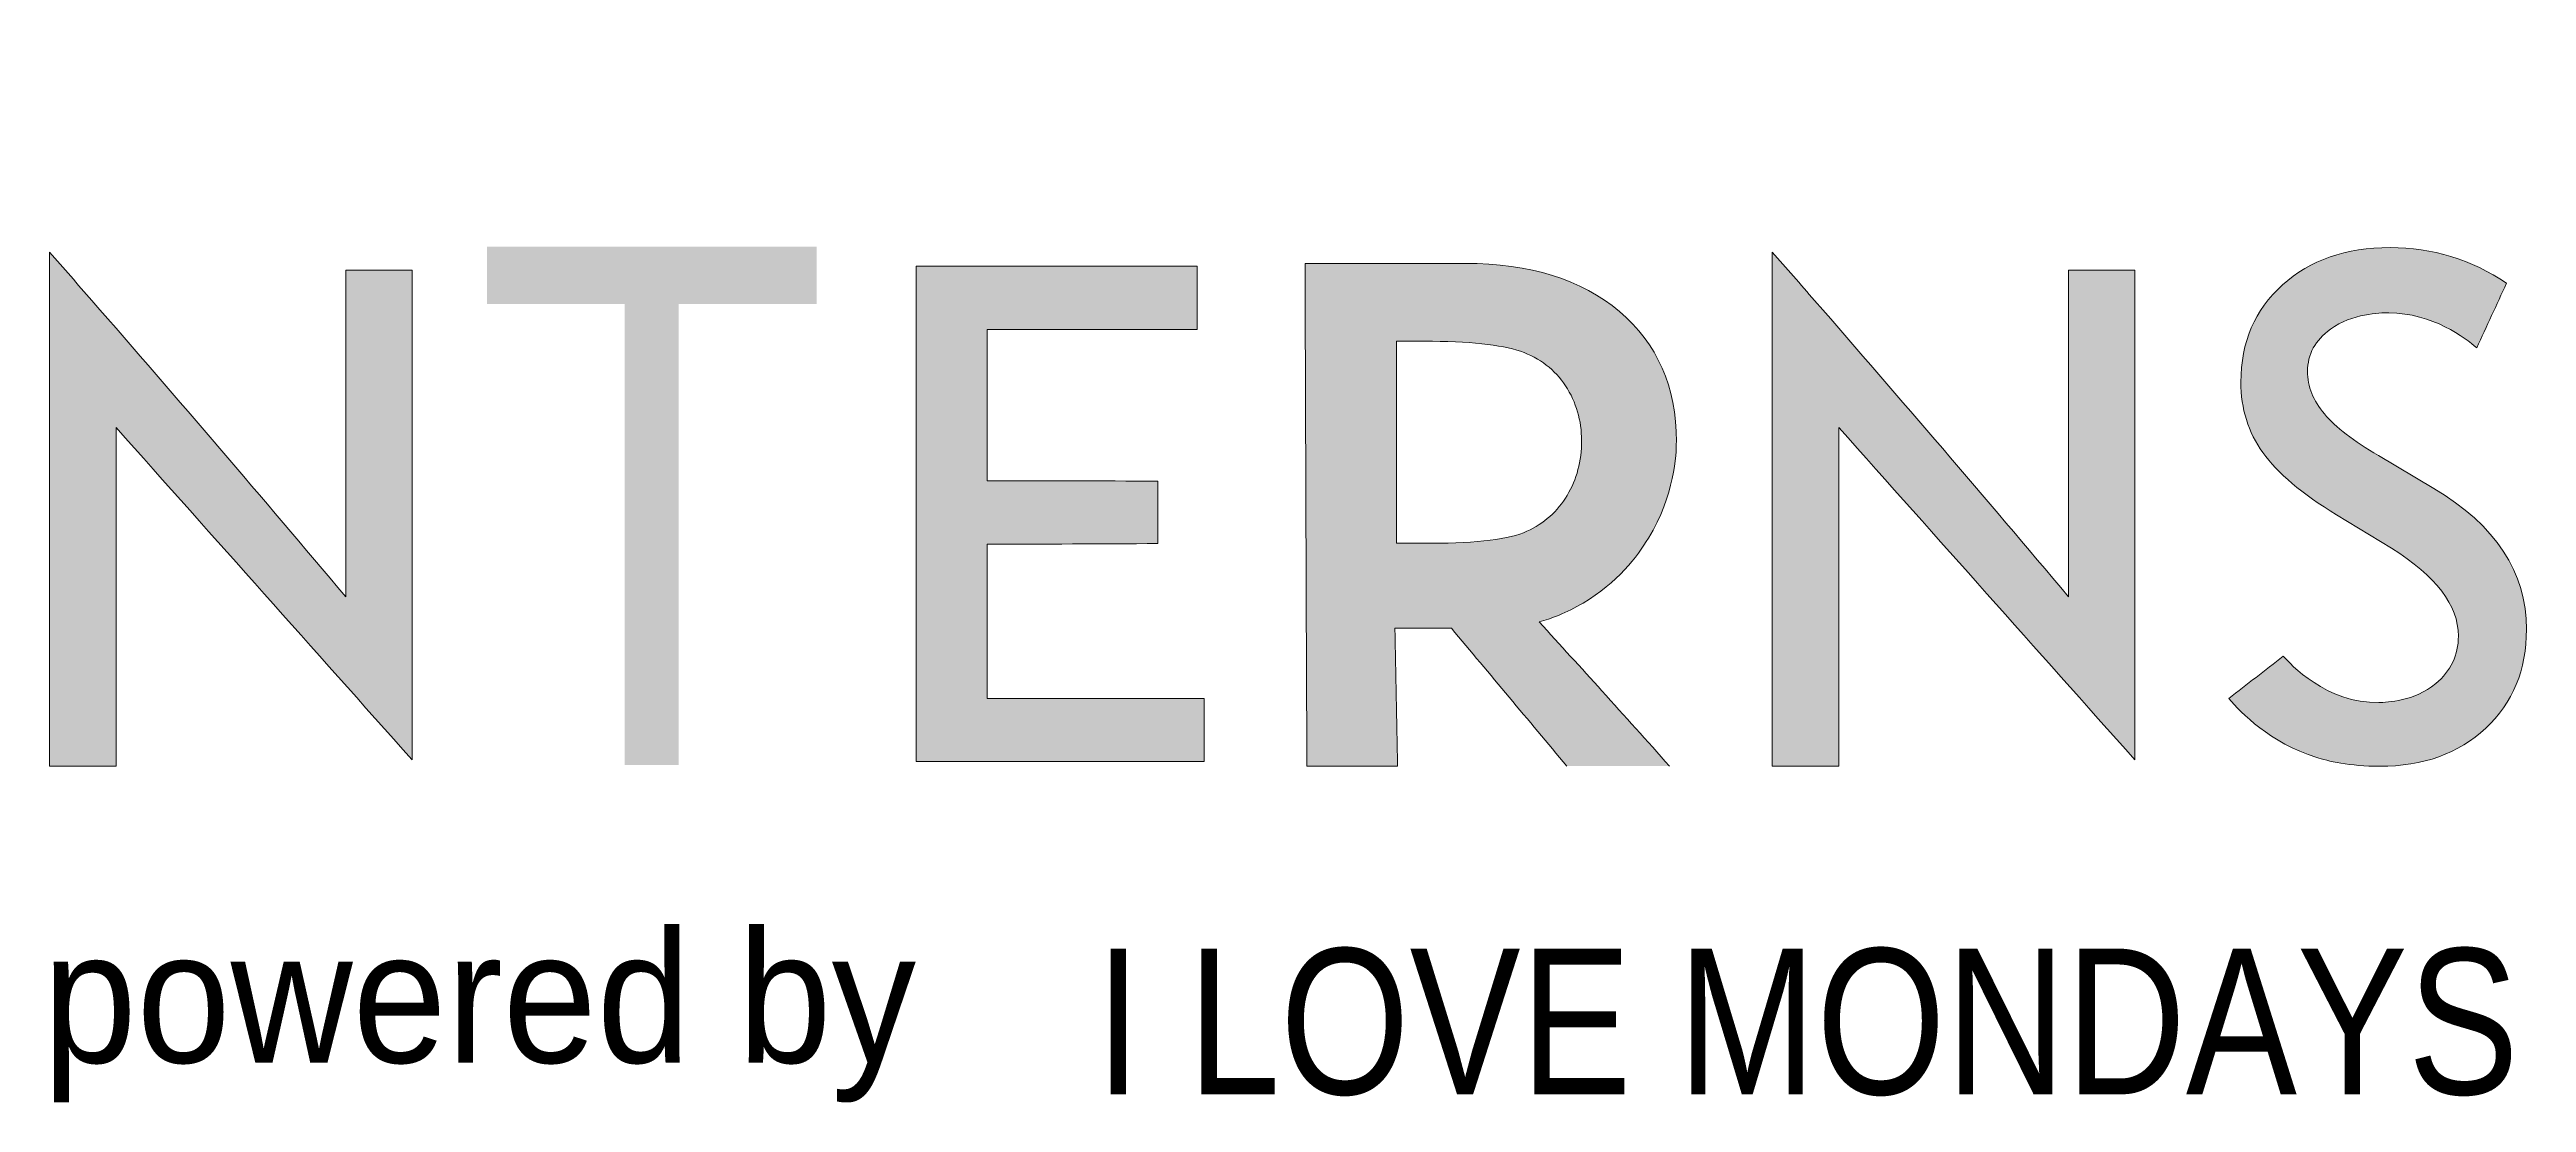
# Model space of a CAD drawing. Extents: x 0 to 1366, y -1563 to 0.
# Drawn here: x 658 to 1067.8, y -465.6 to -291.5 of the extents above; entities that cross this region are included whole.
import ezdxf

# ---------------------------------------------------------------- set-up
doc = ezdxf.new("R2010")
doc.units = 0
doc.header["$MEASUREMENT"] = 0
doc.layers.add('TEXT', color=7, linetype='Continuous', lineweight=0)

msp = doc.modelspace()

# ---------------------------------------------------------------- hatches: boundary and pattern name
at = {"layer": 'TEXT', "true_color": 0x000000, "transparency": 33554687}
h = msp.add_hatch(color=18, dxfattribs=at)
h.dxf.hatch_style = 2
edge = h.paths.add_edge_path()
edge.add_spline(control_points=[(707, -328), (710.67, -328), (714.33, -328), (718, -328), (718, -355), (718, -382), (718, -409), (701.67, -390.67), (685.33, -372.33), (669, -354), (669, -372.67), (669, -391.33), (669, -410), (665.33, -410), (661.67, -410), (658, -410), (658, -381.67), (658, -353.33), (658, -325), (660.33, -327.66), (662.67, -330.33), (665, -333), (679.26, -349.34), (693.25, -365.68), (707, -382), (707, -364), (707, -346), (707, -328)], knot_values=[0, 0, 0, 0, 1, 1, 1, 2, 2, 2, 3, 3, 3, 4, 4, 4, 5, 5, 5, 6, 6, 6, 7, 7, 7, 8, 8, 8, 9, 9, 9, 9], degree=3, periodic=0)
h = msp.add_hatch(color=18, dxfattribs=at)
h.dxf.hatch_style = 2
edge = h.paths.add_edge_path()
edge.add_spline(control_points=[(801.38, -327.35), (801.38, -327.35), (847.88, -327.35), (847.88, -327.35), (847.88, -327.35), (847.88, -337.8), (847.88, -337.8), (847.88, -337.8), (813.12, -337.8), (813.12, -337.8), (813.12, -337.8), (813.12, -362.82), (813.12, -362.82), (822.53, -362.84), (831.93, -362.85), (841.34, -362.87), (841.34, -366.32), (841.34, -369.76), (841.34, -373.21), (831.93, -373.25), (822.53, -373.29), (813.12, -373.33), (813.12, -373.33), (813.12, -398.82), (813.12, -398.82), (813.12, -398.82), (849, -398.82), (849, -398.82), (849, -398.82), (849, -409.27), (849, -409.27), (849, -409.27), (801.38, -409.27), (801.38, -409.27), (801.38, -409.27), (801.38, -327.35), (801.38, -327.35)], knot_values=[0, 0, 0, 0, 1, 1, 1, 2, 2, 2, 3, 3, 3, 4, 4, 4, 5, 5, 5, 6, 6, 6, 7, 7, 7, 8, 8, 8, 9, 9, 9, 10, 10, 10, 11, 11, 11, 12, 12, 12, 12], degree=3, periodic=0)
h = msp.add_hatch(color=18, dxfattribs=at)
h.dxf.hatch_style = 2
edge = h.paths.add_edge_path()
edge.add_spline(control_points=[(885.4, -339.74), (885.4, -339.74), (880.85, -339.74), (880.85, -339.74), (880.85, -339.74), (880.85, -373.15), (880.85, -373.15), (880.85, -373.15), (886.61, -373.15), (886.61, -373.15), (894.28, -373.15), (899.55, -372.49), (902.4, -371.18), (905.25, -369.87), (907.48, -367.88), (909.07, -365.23), (910.66, -362.58), (911.45, -359.56), (911.45, -356.18), (911.45, -352.85), (910.57, -349.83), (908.8, -347.13), (907.03, -344.43), (904.55, -342.52), (901.34, -341.41), (898.13, -340.3), (892.82, -339.74), (885.4, -339.74)], knot_values=[0, 0, 0, 0, 1, 1, 1, 2, 2, 2, 3, 3, 3, 4, 4, 4, 5, 5, 5, 6, 6, 6, 7, 7, 7, 8, 8, 8, 9, 9, 9, 9], degree=3, periodic=0)
edge = h.paths.add_edge_path()
edge.add_spline(control_points=[(909, -410), (902.64, -402.4), (896.27, -394.8), (889.91, -387.2), (888.18, -387.2), (886.45, -387.2), (884.72, -387.2), (883.34, -387.2), (881.95, -387.2), (880.57, -387.2), (880.71, -394.8), (880.86, -402.4), (881, -410), (876, -410), (871, -410), (866, -410), (865.9, -382.29), (865.8, -354.58), (865.7, -326.87), (865.7, -326.87), (892.21, -326.87), (892.21, -326.87), (902.92, -326.87), (911.42, -329.52), (917.7, -334.82), (923.99, -340.12), (927.13, -347.29), (927.13, -356.33), (927.13, -358.44), (926.84, -365.21), (922.51, -372.32), (920.72, -375.26), (917.35, -379.71), (911.71, -383.05), (908.91, -384.7), (906.33, -385.63), (904.44, -386.17), (907.9, -389.95), (911.36, -393.75), (914.82, -397.58), (918.57, -401.73), (922.3, -405.87), (926, -410)], knot_values=[0, 0, 0, 0, 1, 1, 1, 2, 2, 2, 3, 3, 3, 4, 4, 4, 5, 5, 5, 6, 6, 6, 7, 7, 7, 8, 8, 8, 9, 9, 9, 10, 10, 10, 11, 11, 11, 12, 12, 12, 13, 13, 13, 14, 14, 14, 14], degree=3, periodic=0)
edge.add_line((926, -410), (909, -410))
h = msp.add_hatch(color=18, dxfattribs=at)
h.dxf.hatch_style = 2
edge = h.paths.add_edge_path()
edge.add_spline(control_points=[(992, -328), (995.67, -328), (999.33, -328), (1003, -328), (1003, -355), (1003, -382), (1003, -409), (986.67, -390.67), (970.33, -372.33), (954, -354), (954, -372.67), (954, -391.33), (954, -410), (950.33, -410), (946.67, -410), (943, -410), (943, -381.67), (943, -353.33), (943, -325), (945.33, -327.66), (947.67, -330.33), (950, -333), (964.26, -349.34), (978.25, -365.68), (992, -382), (992, -364), (992, -346), (992, -328)], knot_values=[0, 0, 0, 0, 1, 1, 1, 2, 2, 2, 3, 3, 3, 4, 4, 4, 5, 5, 5, 6, 6, 6, 7, 7, 7, 8, 8, 8, 9, 9, 9, 9], degree=3, periodic=0)
h = msp.add_hatch(color=18, dxfattribs=at)
h.dxf.hatch_style = 2
edge = h.paths.add_edge_path()
edge.add_spline(control_points=[(1045.46, -373.99), (1045.46, -373.99), (1036.35, -368.46), (1036.35, -368.46), (1030.64, -364.97), (1026.57, -361.53), (1024.15, -358.16), (1021.73, -354.78), (1020.52, -350.89), (1020.52, -346.5), (1020.52, -339.9), (1022.81, -334.55), (1027.39, -330.43), (1031.96, -326.31), (1037.91, -324.25), (1045.22, -324.25), (1052.22, -324.25), (1058.63, -326.22), (1064.47, -330.14), (1062.82, -333.71), (1061.18, -337.27), (1059.53, -340.83), (1057.61, -339.18), (1052.28, -335.09), (1044.98, -335.05), (1043.49, -335.04), (1039, -335.12), (1035.33, -337.76), (1032.81, -339.57), (1031.55, -341.89), (1031.55, -344.72), (1031.55, -347.23), (1032.48, -349.58), (1034.34, -351.77), (1036.19, -353.96), (1039.17, -356.25), (1043.29, -358.66), (1043.29, -358.66), (1052.44, -364.08), (1052.44, -364.08), (1062.66, -370.18), (1067.77, -377.95), (1067.77, -387.38), (1067.77, -394.1), (1065.52, -399.55), (1061.02, -403.75), (1056.52, -407.95), (1050.68, -410.04), (1043.49, -410.04), (1038.57, -410.04), (1034.77, -409.14), (1033.06, -408.59), (1025.33, -406.11), (1020.59, -401.24), (1018.53, -398.83), (1021.53, -396.5), (1024.53, -394.16), (1027.53, -391.83), (1028.61, -393.04), (1034.74, -399.72), (1043.37, -399.49), (1044.74, -399.46), (1049.22, -399.31), (1052.75, -396.36), (1055.25, -394.27), (1056.5, -391.65), (1056.5, -388.5), (1056.5, -383.4), (1052.82, -378.57), (1045.46, -373.99)], knot_values=[0, 0, 0, 0, 1, 1, 1, 2, 2, 2, 3, 3, 3, 4, 4, 4, 5, 5, 5, 6, 6, 6, 7, 7, 7, 8, 8, 8, 9, 9, 9, 10, 10, 10, 11, 11, 11, 12, 12, 12, 13, 13, 13, 14, 14, 14, 15, 15, 15, 16, 16, 16, 17, 17, 17, 18, 18, 18, 19, 19, 19, 20, 20, 20, 21, 21, 21, 22, 22, 22, 23, 23, 23, 23], degree=3, periodic=0)

# ---------------------------------------------------------------- linework, layer by layer
at = {"layer": 'TEXT', "color": 18, "lineweight": 106, "true_color": 0x000000}
msp.add_lwpolyline([(667.5, -291.5)], dxfattribs=at)
at = {"layer": 'TEXT'}
for points, knots in [([(707, -328), (710.67, -328), (714.33, -328), (718, -328), (718, -355), (718, -382), (718, -409), (701.67, -390.67), (685.33, -372.33), (669, -354), (669, -372.67), (669, -391.33), (669, -410), (665.33, -410), (661.67, -410), (658, -410), (658, -381.67), (658, -353.33), (658, -325), (660.33, -327.66), (662.67, -330.33), (665, -333), (679.26, -349.34), (693.25, -365.68), (707, -382), (707, -364), (707, -346), (707, -328)], [0, 0, 0, 0, 1, 1, 1, 2, 2, 2, 3, 3, 3, 4, 4, 4, 5, 5, 5, 6, 6, 6, 7, 7, 7, 8, 8, 8, 9, 9, 9, 9]), ([(801.38, -327.35), (801.38, -327.35), (847.88, -327.35), (847.88, -327.35), (847.88, -327.35), (847.88, -337.8), (847.88, -337.8), (847.88, -337.8), (813.12, -337.8), (813.12, -337.8), (813.12, -337.8), (813.12, -362.82), (813.12, -362.82), (822.53, -362.84), (831.93, -362.85), (841.34, -362.87), (841.34, -366.32), (841.34, -369.76), (841.34, -373.21), (831.93, -373.25), (822.53, -373.29), (813.12, -373.33), (813.12, -373.33), (813.12, -398.82), (813.12, -398.82), (813.12, -398.82), (849, -398.82), (849, -398.82), (849, -398.82), (849, -409.27), (849, -409.27), (849, -409.27), (801.38, -409.27), (801.38, -409.27), (801.38, -409.27), (801.38, -327.35), (801.38, -327.35)], [0, 0, 0, 0, 1, 1, 1, 2, 2, 2, 3, 3, 3, 4, 4, 4, 5, 5, 5, 6, 6, 6, 7, 7, 7, 8, 8, 8, 9, 9, 9, 10, 10, 10, 11, 11, 11, 12, 12, 12, 12]), ([(909, -410), (902.64, -402.4), (896.27, -394.8), (889.91, -387.2), (888.18, -387.2), (886.45, -387.2), (884.72, -387.2), (883.34, -387.2), (881.95, -387.2), (880.57, -387.2), (880.71, -394.8), (880.86, -402.4), (881, -410), (876, -410), (871, -410), (866, -410), (865.9, -382.29), (865.8, -354.58), (865.7, -326.87), (865.7, -326.87), (892.21, -326.87), (892.21, -326.87), (902.92, -326.87), (911.42, -329.52), (917.7, -334.82), (923.99, -340.12), (927.13, -347.29), (927.13, -356.33), (927.13, -358.44), (926.84, -365.21), (922.51, -372.32), (920.72, -375.26), (917.35, -379.71), (911.71, -383.05), (908.91, -384.7), (906.33, -385.63), (904.44, -386.17), (907.9, -389.95), (911.36, -393.75), (914.82, -397.58), (918.57, -401.73), (922.3, -405.87), (926, -410)], [0, 0, 0, 0, 1, 1, 1, 2, 2, 2, 3, 3, 3, 4, 4, 4, 5, 5, 5, 6, 6, 6, 7, 7, 7, 8, 8, 8, 9, 9, 9, 10, 10, 10, 11, 11, 11, 12, 12, 12, 13, 13, 13, 14, 14, 14, 14]), ([(992, -328), (995.67, -328), (999.33, -328), (1003, -328), (1003, -355), (1003, -382), (1003, -409), (986.67, -390.67), (970.33, -372.33), (954, -354), (954, -372.67), (954, -391.33), (954, -410), (950.33, -410), (946.67, -410), (943, -410), (943, -381.67), (943, -353.33), (943, -325), (945.33, -327.66), (947.67, -330.33), (950, -333), (964.26, -349.34), (978.25, -365.68), (992, -382), (992, -364), (992, -346), (992, -328)], [0, 0, 0, 0, 1, 1, 1, 2, 2, 2, 3, 3, 3, 4, 4, 4, 5, 5, 5, 6, 6, 6, 7, 7, 7, 8, 8, 8, 9, 9, 9, 9]), ([(1045.46, -373.99), (1045.46, -373.99), (1036.35, -368.46), (1036.35, -368.46), (1030.64, -364.97), (1026.57, -361.53), (1024.15, -358.16), (1021.73, -354.78), (1020.52, -350.89), (1020.52, -346.5), (1020.52, -339.9), (1022.81, -334.55), (1027.39, -330.43), (1031.96, -326.31), (1037.91, -324.25), (1045.22, -324.25), (1052.22, -324.25), (1058.63, -326.22), (1064.47, -330.14), (1062.82, -333.71), (1061.18, -337.27), (1059.53, -340.83), (1057.61, -339.18), (1052.28, -335.09), (1044.98, -335.05), (1043.49, -335.04), (1039, -335.12), (1035.33, -337.76), (1032.81, -339.57), (1031.55, -341.89), (1031.55, -344.72), (1031.55, -347.23), (1032.48, -349.58), (1034.34, -351.77), (1036.19, -353.96), (1039.17, -356.25), (1043.29, -358.66), (1043.29, -358.66), (1052.44, -364.08), (1052.44, -364.08), (1062.66, -370.18), (1067.77, -377.95), (1067.77, -387.38), (1067.77, -394.1), (1065.52, -399.55), (1061.02, -403.75), (1056.52, -407.95), (1050.68, -410.04), (1043.49, -410.04), (1038.57, -410.04), (1034.77, -409.14), (1033.06, -408.59), (1025.33, -406.11), (1020.59, -401.24), (1018.53, -398.83), (1021.53, -396.5), (1024.53, -394.16), (1027.53, -391.83), (1028.61, -393.04), (1034.74, -399.72), (1043.37, -399.49), (1044.74, -399.46), (1049.22, -399.31), (1052.75, -396.36), (1055.25, -394.27), (1056.5, -391.65), (1056.5, -388.5), (1056.5, -383.4), (1052.82, -378.57), (1045.46, -373.99)], [0, 0, 0, 0, 1, 1, 1, 2, 2, 2, 3, 3, 3, 4, 4, 4, 5, 5, 5, 6, 6, 6, 7, 7, 7, 8, 8, 8, 9, 9, 9, 10, 10, 10, 11, 11, 11, 12, 12, 12, 13, 13, 13, 14, 14, 14, 15, 15, 15, 16, 16, 16, 17, 17, 17, 18, 18, 18, 19, 19, 19, 20, 20, 20, 21, 21, 21, 22, 22, 22, 23, 23, 23, 23]), ([(885.4, -339.74), (885.4, -339.74), (880.85, -339.74), (880.85, -339.74), (880.85, -339.74), (880.85, -373.15), (880.85, -373.15), (880.85, -373.15), (886.61, -373.15), (886.61, -373.15), (894.28, -373.15), (899.55, -372.49), (902.4, -371.18), (905.25, -369.87), (907.48, -367.88), (909.07, -365.23), (910.66, -362.58), (911.45, -359.56), (911.45, -356.18), (911.45, -352.85), (910.57, -349.83), (908.8, -347.13), (907.03, -344.43), (904.55, -342.52), (901.34, -341.41), (898.13, -340.3), (892.82, -339.74), (885.4, -339.74)], [0, 0, 0, 0, 1, 1, 1, 2, 2, 2, 3, 3, 3, 4, 4, 4, 5, 5, 5, 6, 6, 6, 7, 7, 7, 8, 8, 8, 9, 9, 9, 9])]:
    msp.add_open_spline(points, degree=3, knots=knots, dxfattribs=at)

# ---------------------------------------------------------------- texts
at = {"layer": 'TEXT', "char_height": 0.2, "attachment_point": 7}
for s, insert in [('\\C18;\\c0;\\FGill Sans MT|b0|i0|c1;\\H85.725722;\\W0.841130;T', (728.2, -409.83)), ('\\C18;\\c0;\\FChillax Light|b0|i0|c1;\\H21.791348;\\W0.959040;powered by', (656.87, -465.64)), ('\\C18;\\c0;\\FGill Sans MT|b0|i0|c1;\\H24.101134;\\W0.853850;I LOVE MONDAYS', (831, -464.63))]:
    msp.add_mtext(s, dxfattribs=dict(at, insert=insert))

doc.saveas('drawing.dxf')
